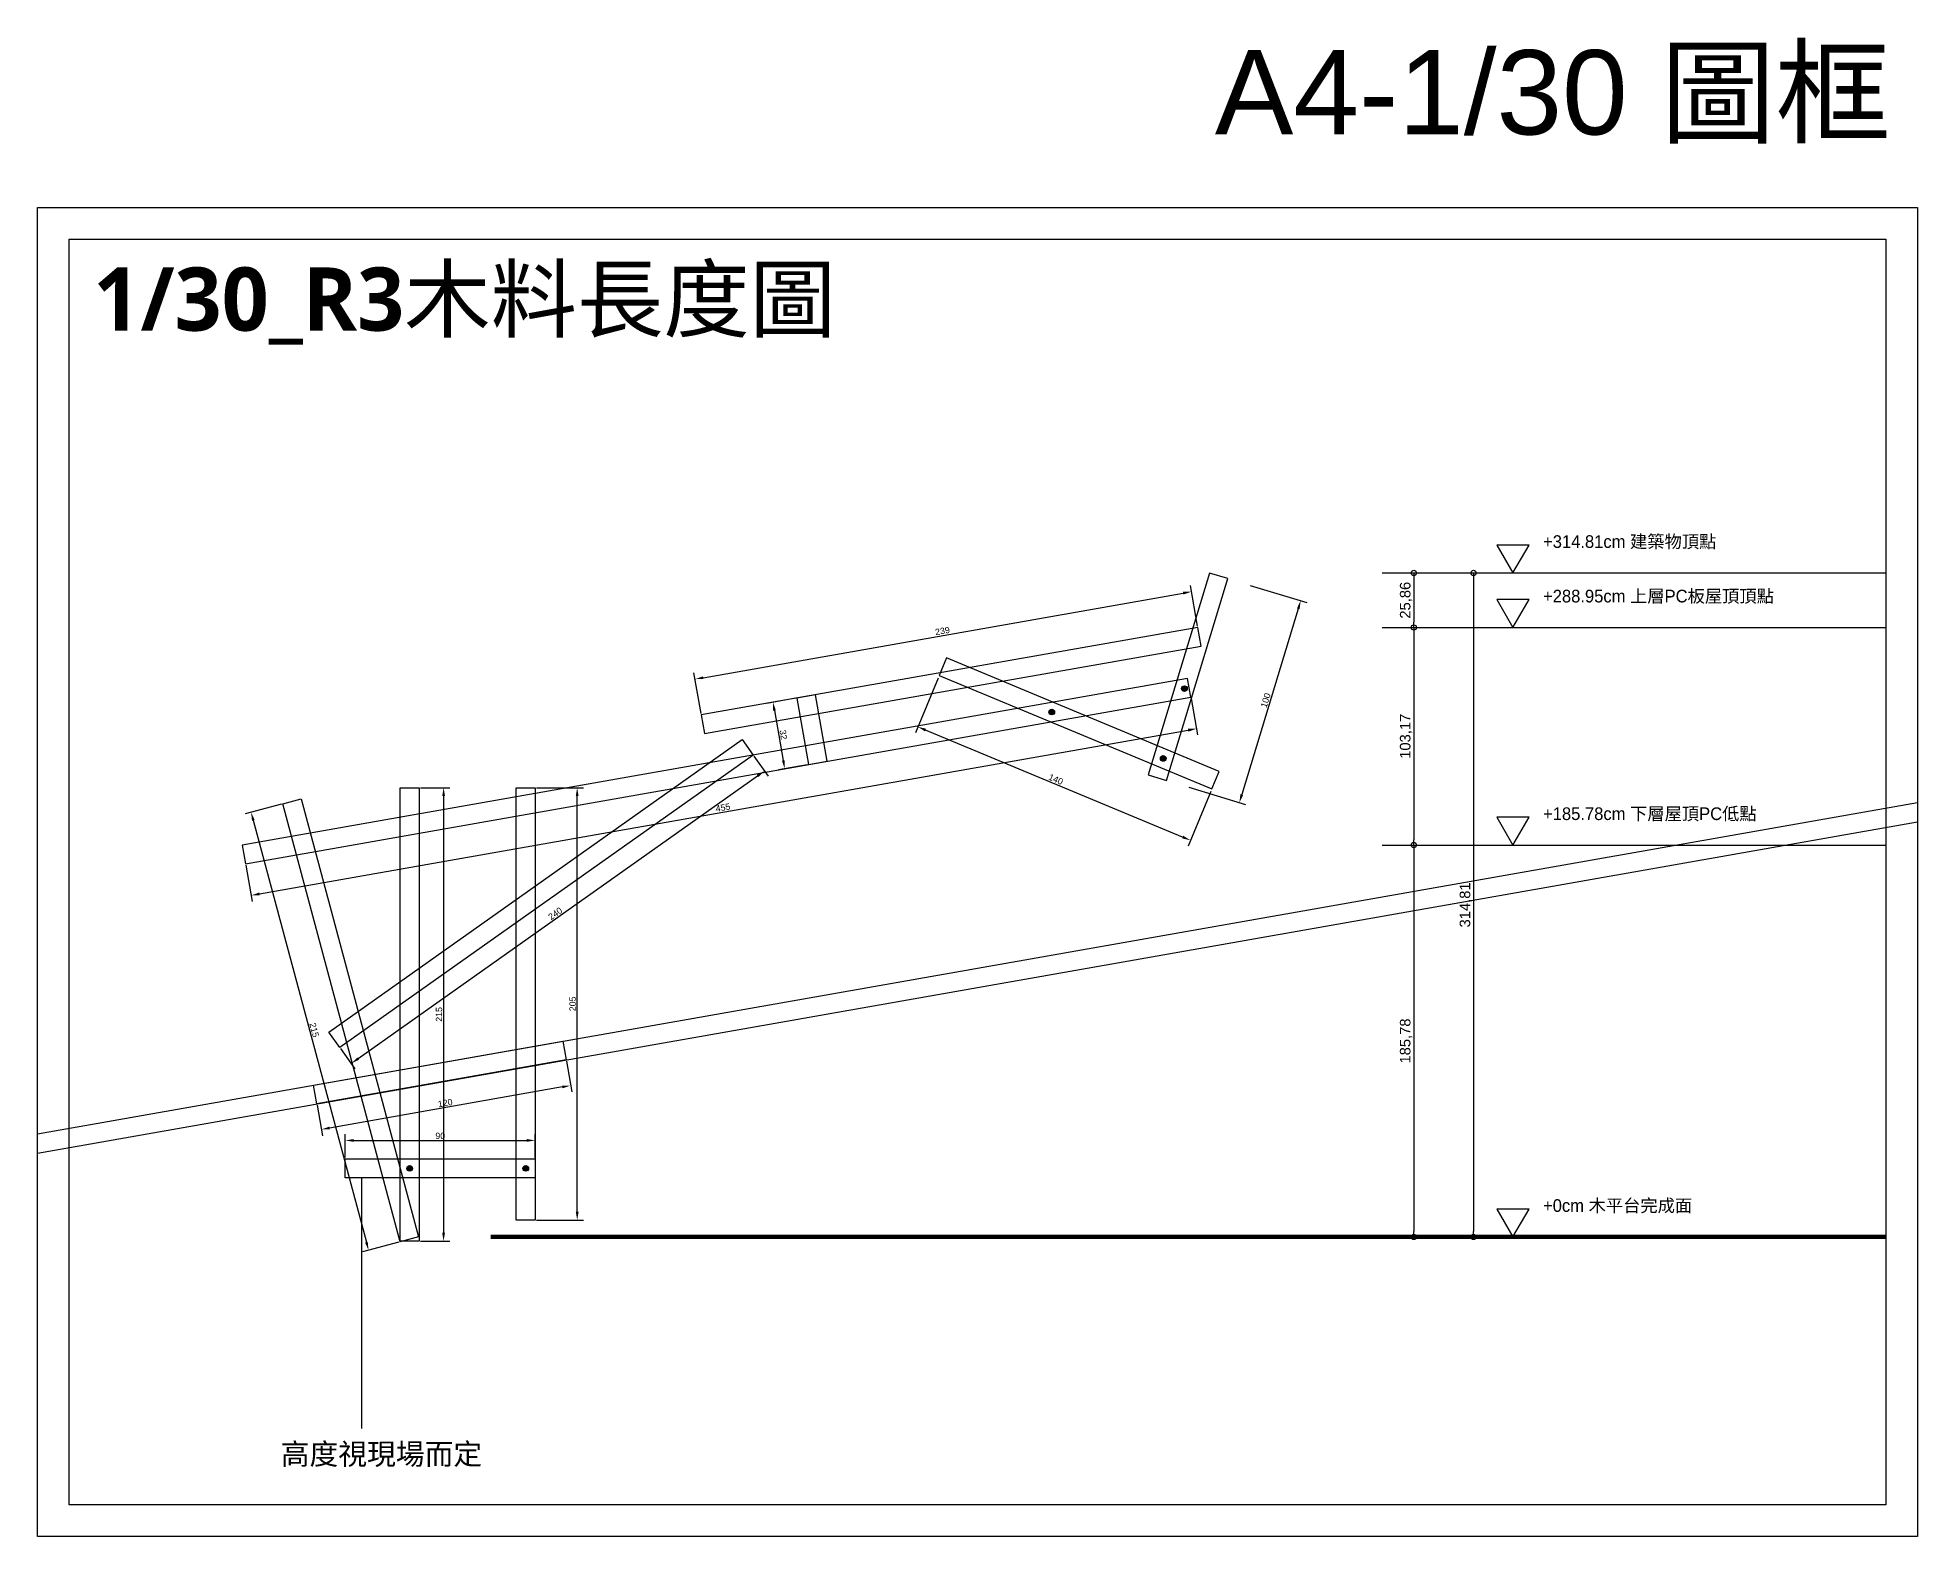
# Model space of a CAD drawing. Header units: millimetres. Extents: x -2666 to 6286, y -11880 to 4849.
# Drawn here: x 1113 to 2004, y -7696 to -6985 of the extents above; entities that cross this region are included whole.
import ezdxf

# ---------------------------------------------------------------- set-up
doc = ezdxf.new("R2010")
doc.units = ezdxf.units.MM
for name, color, linetype in [('0-rib-base', 10, 'Continuous'), ('0-rib1', 6, 'Continuous'), ('1-螺桿鑽洞', 7, 'Continuous'), ('dim', 244, 'Continuous'), ('木平台完成面', 3, 'Continuous')]:
    doc.layers.add(name, color=color, linetype=linetype)
for name, color, linetype, plot in [('1-墊圈', 4, 'Continuous', False), ('1-螺絲頭', 9, 'Continuous', False), ('default', 11, 'Continuous', False)]:
    doc.layers.add(name, color=color, linetype=linetype, plot=plot)
doc.styles.get("Standard").update_dxf_attribs({"font": 'arial.ttf'})
doc.dimstyles.new('ISO-25', dxfattribs={"dimtxt": 5, "dimasz": 2.5, "dimexe": 3, "dimexo": 0.625, "dimtad": 1, "dimtxsty": 'Standard', "dimblk": 'ORIGIN', "dimcen": 2.5, "dimadec": 0, "dimazin": 0, "dimtfac": 1, "dimtmove": 1, "dimatfit": 1, "dimldrblk": 'ORIGIN', "dimfxl": 0, "dimarcsym": 0})
doc.dimstyles.new('短柱', dxfattribs={"dimtxt": 3, "dimasz": 4, "dimexe": 3, "dimexo": 0.625, "dimtad": 1, "dimtxsty": 'Standard', "dimcen": 2.5, "dimadec": 0, "dimazin": 0, "dimtfac": 1, "dimtmove": 1, "dimatfit": 1, "dimldrblk": 'ORIGIN', "dimfxl": 0, "dimarcsym": 0})

msp = doc.modelspace()

# ---------------------------------------------------------------- texts
at = {"layer": 'default', "insert": (1670.953, -6990.874), "char_height": 40, "attachment_point": 1}
msp.add_mtext_dynamic_manual_height_columns('A4-1/30 {\\fPMingLiU|b0|i0|c136|p18;圖框}', width=430.53379, gutter_width=12.5, heights=[0], dxfattribs=at)
at = {"layer": 'dim', "attachment_point": 1}
for s, insert, char_height in [('{\\fMicrosoft JhengHei|b1|i0|c136|p34;1/30_R3木料長度圖}', (1139.392, -7093.915), 30), ('{\\fPMingLiU|b0|i0|c136|p18;高度視現場而定}', (1228.219, -7651.499), 10)]:
    msp.add_mtext_dynamic_manual_height_columns(s, width=430.53379, gutter_width=12.5, heights=[0], dxfattribs=dict(at, insert=insert, char_height=char_height))
at = {"layer": '木平台完成面', "char_height": 6, "attachment_point": 1}
for s, insert in [('{\\fPMingLiU|b0|i0|c136|p18;+314.81cm 建築物頂點}', (1826.539, -7220.883)), ('{\\fPMingLiU|b0|i0|c136|p18;+288.95cm 上層PC板屋頂頂點}', (1826.539, -7246.742)), ('{\\fPMingLiU|b0|i0|c136|p18;+185.78cm 下層屋頂PC低點}', (1826.539, -7349.911)), ('{\\fPMingLiU|b0|i0|c136|p18;+0cm 木平台完成面}', (1826.539, -7535.69))]:
    msp.add_mtext_dynamic_manual_height_columns(s, width=202.4063, gutter_width=12.5, heights=[0], dxfattribs=dict(at, insert=insert))

# ---------------------------------------------------------------- blocks, each defined once
blk = doc.blocks.new('*D312')
at = {"layer": 'Defpoints', "color": 0}
for p in [(1659.93, -7247.63), (1662.91, -7264.57), (1427.54, -7306.07)]:
    blk.add_point(p, dxfattribs=at)
at = {"layer": 'dim', "color": 0, "lineweight": -2}
for p, q in [((1428.5, -7288.44), (1655.99, -7248.33)), ((1662.8, -7263.95), (1659.41, -7244.68)), ((1427.44, -7305.45), (1424.04, -7286.18))]:
    blk.add_line(p, q, dxfattribs=at)
at = {"layer": 'dim', "color": 0}
for points in [[(1655.87, -7247.67), (1656.1, -7248.98), (1659.93, -7247.63)], [(1428.38, -7287.78), (1428.61, -7289.09), (1424.56, -7289.13)]]:
    blk.add_solid(points, dxfattribs=at)
at = {"layer": 'dim', "color": 0, "insert": (1541.87, -7266.26), "char_height": 3, "attachment_point": 5, "rotation": 10}
blk.add_mtext('239', dxfattribs=at)
blk = doc.blocks.new('_Origin')
at = {"color": 0, "linetype": 'ByBlock', "lineweight": -2}
blk.add_line((0, 0), (-1, 0), dxfattribs=at)
blk.add_circle((0, 0), 0.5, dxfattribs=at)
blk = doc.blocks.new('*D313')
at = {"layer": 'Defpoints', "color": 0}
for p in [(1659.61, -7297.64), (1662.25, -7312.64), (1211.52, -7376.65)]:
    blk.add_point(p, dxfattribs=at)
at = {"layer": 'dim', "color": 0, "lineweight": -2}
for p, q in [((1659.71, -7298.26), (1662.77, -7315.59)), ((1218.1, -7390.95), (1658.31, -7313.33)), ((1211.63, -7377.27), (1214.68, -7394.6))]:
    blk.add_line(p, q, dxfattribs=at)
at = {"layer": 'dim', "color": 0}
for points in [[(1658.2, -7312.67), (1658.43, -7313.99), (1662.25, -7312.64)], [(1217.99, -7390.3), (1218.22, -7391.61), (1214.16, -7391.65)]]:
    blk.add_solid(points, dxfattribs=at)
at = {"layer": 'dim', "color": 0, "insert": (1437.83, -7350.02), "char_height": 3, "attachment_point": 5, "rotation": 10}
blk.add_mtext('455', dxfattribs=at)
blk = doc.blocks.new('*D314')
at = {"layer": 'Defpoints', "color": 0}
for p in [(1540.3, -7287.35), (1530.16, -7311.72), (1669.55, -7341.16)]:
    blk.add_point(p, dxfattribs=at)
at = {"layer": 'dim', "color": 0, "lineweight": -2}
for p, q in [((1539.77, -7288.64), (1529.01, -7314.49)), ((1655.71, -7363.98), (1533.85, -7313.25)), ((1669.02, -7342.44), (1658.25, -7368.29))]:
    blk.add_line(p, q, dxfattribs=at)
at = {"layer": 'dim', "color": 0}
for points in [[(1534.11, -7312.64), (1533.59, -7313.87), (1530.16, -7311.72)], [(1655.97, -7363.36), (1655.46, -7364.6), (1659.41, -7365.52)]]:
    blk.add_solid(points, dxfattribs=at)
at = {"layer": 'dim', "color": 0, "insert": (1595.61, -7336.63), "char_height": 3, "attachment_point": 5, "rotation": 337.4}
blk.add_mtext('140', dxfattribs=at)
blk = doc.blocks.new('*D315')
at = {"layer": 'Defpoints', "color": 0}
for p in [(1677.1, -7241.44), (1648.03, -7337.12), (1682.59, -7347.62)]:
    blk.add_point(p, dxfattribs=at)
at = {"layer": 'dim', "color": 0, "lineweight": -2}
for p, q in [((1687.74, -7244.67), (1714.53, -7252.81)), ((1710.5, -7255.77), (1683.75, -7343.79)), ((1658.67, -7340.35), (1685.46, -7348.49))]:
    blk.add_line(p, q, dxfattribs=at)
at = {"layer": 'dim', "color": 0}
for points in [[(1709.86, -7255.57), (1711.13, -7255.96), (1711.66, -7251.94)], [(1683.11, -7343.6), (1684.39, -7343.99), (1682.59, -7347.62)]]:
    blk.add_solid(points, dxfattribs=at)
at = {"layer": 'dim', "color": 0, "insert": (1695.06, -7299.15), "char_height": 3, "attachment_point": 5, "rotation": 73.1}
blk.add_mtext('100', dxfattribs=at)
blk = doc.blocks.new('*D316')
at = {"layer": 'Defpoints', "color": 0}
for p in [(1472.84, -7298.08), (1467.1, -7331.59), (1478.4, -7329.59)]:
    blk.add_point(p, dxfattribs=at)
at = {"layer": 'dim', "color": 0, "lineweight": -2}
for p, q in [((1472.23, -7298.19), (1458.59, -7300.59)), ((1462.24, -7304.01), (1466.41, -7327.65)), ((1477.79, -7329.7), (1464.15, -7332.11))]:
    blk.add_line(p, q, dxfattribs=at)
at = {"layer": 'dim', "color": 0}
for points in [[(1462.9, -7303.89), (1461.59, -7304.13), (1461.55, -7300.07)], [(1467.07, -7327.53), (1465.75, -7327.76), (1467.1, -7331.59)]]:
    blk.add_solid(points, dxfattribs=at)
at = {"layer": 'dim', "color": 0, "insert": (1466.45, -7315.45), "char_height": 3, "attachment_point": 5, "rotation": 280}
blk.add_mtext('32', dxfattribs=at)
blk = doc.blocks.new('*D317')
at = {"layer": 'Defpoints', "color": 0}
for p in [(1229.22, -7348.16), (1269.83, -7559.86), (1284.87, -7555.83)]:
    blk.add_point(p, dxfattribs=at)
at = {"layer": 'dim', "color": 0, "lineweight": -2}
for p, q in [((1228.62, -7348.32), (1211.29, -7352.96)), ((1215.22, -7356.05), (1268.79, -7556)), ((1284.26, -7555.99), (1266.93, -7560.64))]:
    blk.add_line(p, q, dxfattribs=at)
at = {"layer": 'dim', "color": 0}
for points in [[(1215.86, -7355.88), (1214.58, -7356.22), (1214.18, -7352.19)], [(1269.44, -7555.82), (1268.15, -7556.17), (1269.83, -7559.86)]]:
    blk.add_solid(points, dxfattribs=at)
at = {"layer": 'dim', "color": 0, "insert": (1244.09, -7455.46), "char_height": 3, "attachment_point": 5, "rotation": 285}
blk.add_mtext('215', dxfattribs=at)
blk = doc.blocks.new('*D318')
at = {"layer": 'Defpoints', "color": 0}
for p in [(1293.83, -7340.57), (1293.83, -7555.57), (1305.41, -7555.57)]:
    blk.add_point(p, dxfattribs=at)
at = {"layer": 'dim', "color": 0, "lineweight": -2}
for p, q in [((1294.46, -7340.57), (1308.41, -7340.57)), ((1305.41, -7344.57), (1305.41, -7551.57)), ((1294.46, -7555.57), (1308.41, -7555.57))]:
    blk.add_line(p, q, dxfattribs=at)
at = {"layer": 'dim', "color": 0}
for points in [[(1304.74, -7344.57), (1306.08, -7344.57), (1305.41, -7340.57)], [(1304.74, -7551.57), (1306.08, -7551.57), (1305.41, -7555.57)]]:
    blk.add_solid(points, dxfattribs=at)
at = {"layer": 'dim', "color": 0, "insert": (1303.25, -7448.07), "char_height": 3, "attachment_point": 5, "rotation": 90}
blk.add_mtext('215', dxfattribs=at)
blk = doc.blocks.new('*D319')
at = {"layer": 'Defpoints', "color": 0}
for p in [(1348.83, -7340.57), (1368.73, -7340.57), (1348.83, -7545.57)]:
    blk.add_point(p, dxfattribs=at)
at = {"layer": 'dim', "color": 0, "lineweight": -2}
for p, q in [((1349.46, -7340.57), (1371.73, -7340.57)), ((1368.73, -7541.57), (1368.73, -7344.57)), ((1349.46, -7545.57), (1371.73, -7545.57))]:
    blk.add_line(p, q, dxfattribs=at)
at = {"layer": 'dim', "color": 0}
for points in [[(1368.06, -7344.57), (1369.4, -7344.57), (1368.73, -7340.57)], [(1368.06, -7541.57), (1369.4, -7541.57), (1368.73, -7545.57)]]:
    blk.add_solid(points, dxfattribs=at)
at = {"layer": 'dim', "color": 0, "insert": (1366.57, -7443.07), "char_height": 3, "attachment_point": 5, "rotation": 90}
blk.add_mtext('205', dxfattribs=at)
blk = doc.blocks.new('*D320')
at = {"layer": 'Defpoints', "color": 0}
for p in [(1452.14, -7325.09), (1457.51, -7332.67), (1256.26, -7463.77)]:
    blk.add_point(p, dxfattribs=at)
at = {"layer": 'dim', "color": 0, "lineweight": -2}
for p, q in [((1452.5, -7325.6), (1459.24, -7335.12)), ((1264.9, -7469.05), (1454.25, -7334.99)), ((1256.62, -7464.28), (1263.37, -7473.81))]:
    blk.add_line(p, q, dxfattribs=at)
at = {"layer": 'dim', "color": 0}
for points in [[(1453.86, -7334.44), (1454.63, -7335.53), (1457.51, -7332.67)], [(1264.52, -7468.51), (1265.29, -7469.59), (1261.64, -7471.36)]]:
    blk.add_solid(points, dxfattribs=at)
at = {"layer": 'dim', "color": 0, "insert": (1358.33, -7400.26), "char_height": 3, "attachment_point": 5, "rotation": 35.3}
blk.add_mtext('240', dxfattribs=at)
blk = doc.blocks.new('螺栓組')
h = blk.add_hatch()
h.set_pattern_fill('JIS_WOOD', color=256, scale=0.1, style=0)
edge = h.paths.add_edge_path()
edge.add_arc((0, 0), 0.6, 0, 360)
at = {"layer": '1-墊圈'}
blk.add_circle((0, 0), 1.35, dxfattribs=at)
at = {"layer": '1-螺桿鑽洞'}
for points in [[(1.05, 0), (-1.05, 0)], [(0, -0.91), (0, 0.91)]]:
    blk.add_lwpolyline(points, dxfattribs=at)
blk.add_circle((0, 0), 0.6, dxfattribs=at)
at = {"layer": '1-螺絲頭'}
blk.add_lwpolyline([(-0.52, 0.91), (-1.05, 0), (-0.52, -0.91), (0.52, -0.91), (1.05, 0), (0.52, 0.91)], close=True, dxfattribs=at)
blk = doc.blocks.new('*D353')
at = {"layer": 'Defpoints', "color": 0}
for p in [(1750.28, -7238.76), (1750.28, -7264.62), (1765.28, -7264.62)]:
    blk.add_point(p, dxfattribs=at)
at = {"layer": 'dim', "color": 0, "lineweight": -2}
for p, q in [((1750.9, -7238.76), (1768.28, -7238.76)), ((1765.28, -7241.26), (1765.28, -7262.12)), ((1750.9, -7264.62), (1768.28, -7264.62))]:
    blk.add_line(p, q, dxfattribs=at)
at = {"layer": 'dim', "color": 0, "lineweight": -2, "xscale": 2.5, "yscale": 2.5, "zscale": 2.5}
for p, rotation in [((1765.28, -7238.76), 90), ((1765.28, -7264.62), 270)]:
    blk.add_blockref('_Origin', p, dxfattribs=dict(at, rotation=rotation))
at = {"layer": 'dim', "color": 0, "insert": (1761.65, -7251.69), "char_height": 5, "attachment_point": 5, "rotation": 90}
blk.add_mtext('25,86', dxfattribs=at)
blk = doc.blocks.new('*D354')
at = {"layer": 'Defpoints', "color": 0}
for p in [(1750.28, -7264.62), (1750.28, -7367.79), (1765.28, -7367.79)]:
    blk.add_point(p, dxfattribs=at)
at = {"layer": 'dim', "color": 0, "lineweight": -2}
for p, q in [((1750.9, -7264.62), (1768.28, -7264.62)), ((1765.28, -7267.12), (1765.28, -7365.29)), ((1750.9, -7367.79), (1768.28, -7367.79))]:
    blk.add_line(p, q, dxfattribs=at)
at = {"layer": 'dim', "color": 0, "lineweight": -2, "xscale": 2.5, "yscale": 2.5, "zscale": 2.5}
for p, rotation in [((1765.28, -7264.62), 90), ((1765.28, -7367.79), 270)]:
    blk.add_blockref('_Origin', p, dxfattribs=dict(at, rotation=rotation))
at = {"layer": 'dim', "color": 0, "insert": (1761.65, -7316.2), "char_height": 5, "attachment_point": 5, "rotation": 90}
blk.add_mtext('103,17', dxfattribs=at)
blk = doc.blocks.new('*D355')
at = {"layer": 'Defpoints', "color": 0}
for p in [(1750.28, -7367.79), (1750.28, -7553.57), (1765.28, -7553.57)]:
    blk.add_point(p, dxfattribs=at)
at = {"layer": 'dim', "color": 0, "lineweight": -2}
for p, q in [((1750.9, -7367.79), (1768.28, -7367.79)), ((1765.28, -7370.29), (1765.28, -7551.07)), ((1750.9, -7553.57), (1768.28, -7553.57))]:
    blk.add_line(p, q, dxfattribs=at)
at = {"layer": 'dim', "color": 0, "lineweight": -2, "xscale": 2.5, "yscale": 2.5, "zscale": 2.5}
for p, rotation in [((1765.28, -7367.79), 90), ((1765.28, -7553.57), 270)]:
    blk.add_blockref('_Origin', p, dxfattribs=dict(at, rotation=rotation))
at = {"layer": 'dim', "color": 0, "insert": (1761.65, -7460.68), "char_height": 5, "attachment_point": 5, "rotation": 90}
blk.add_mtext('185,78', dxfattribs=at)
blk = doc.blocks.new('*D352')
at = {"layer": 'Defpoints', "color": 0}
for p in [(1750.28, -7238.76), (1750.9, -7553.57), (1793.6, -7553.57)]:
    blk.add_point(p, dxfattribs=at)
at = {"layer": 'dim', "color": 0, "lineweight": -2}
for p, q in [((1750.9, -7238.76), (1796.6, -7238.76)), ((1793.6, -7241.26), (1793.6, -7551.07)), ((1751.53, -7553.57), (1796.6, -7553.57))]:
    blk.add_line(p, q, dxfattribs=at)
at = {"layer": 'dim', "color": 0, "lineweight": -2, "xscale": 2.5, "yscale": 2.5, "zscale": 2.5}
for p, rotation in [((1793.6, -7238.76), 90), ((1793.6, -7553.57), 270)]:
    blk.add_blockref('_Origin', p, dxfattribs=dict(at, rotation=rotation))
at = {"layer": 'dim', "color": 0, "insert": (1789.97, -7396.16), "char_height": 5, "attachment_point": 5, "rotation": 90}
blk.add_mtext('314,81', dxfattribs=at)
blk = doc.blocks.new('*D387')
at = {"layer": 'Defpoints', "color": 0}
for p in [(1348.83, -7507.82), (1258.83, -7516.57), (1348.83, -7516.57)]:
    blk.add_point(p, dxfattribs=at)
at = {"layer": 'dim', "color": 0, "lineweight": -2}
for p, q in [((1258.83, -7515.94), (1258.83, -7504.82)), ((1262.83, -7507.82), (1344.83, -7507.82)), ((1348.83, -7515.94), (1348.83, -7504.82))]:
    blk.add_line(p, q, dxfattribs=at)
at = {"layer": 'dim', "color": 0}
for points in [[(1262.83, -7507.15), (1262.83, -7508.48), (1258.83, -7507.82)], [(1344.83, -7507.15), (1344.83, -7508.48), (1348.83, -7507.82)]]:
    blk.add_solid(points, dxfattribs=at)
at = {"layer": 'dim', "color": 0, "insert": (1303.83, -7505.66), "char_height": 3, "attachment_point": 5}
blk.add_mtext('90', dxfattribs=at)
blk = doc.blocks.new('*D431')
at = {"layer": 'Defpoints', "color": 0}
for p in [(1363.5, -7469.67), (1245.32, -7490.51), (1247.46, -7502.62)]:
    blk.add_point(p, dxfattribs=at)
at = {"layer": 'dim', "color": 0, "lineweight": -2}
for p, q in [((1363.61, -7470.29), (1366.15, -7484.74)), ((1361.69, -7482.48), (1251.4, -7501.93)), ((1245.43, -7491.13), (1247.98, -7505.58))]:
    blk.add_line(p, q, dxfattribs=at)
at = {"layer": 'dim', "color": 0}
for points in [[(1361.58, -7481.82), (1361.81, -7483.13), (1365.63, -7481.78)], [(1251.28, -7501.27), (1251.51, -7502.58), (1247.46, -7502.62)]]:
    blk.add_solid(points, dxfattribs=at)
at = {"layer": 'dim', "color": 0, "insert": (1306.17, -7490.08), "char_height": 3, "attachment_point": 5, "rotation": 10}
blk.add_mtext('120', dxfattribs=at)

# ---------------------------------------------------------------- dimensions: what is measured, and where the dimension line sits
at = {"layer": 'dim'}
for p1, p2, distance, picture, middle in [((1677.103, -7241.44), (1648.032, -7337.121), 36.116, '*D315', (1695.06, -7299.152)), ((1427.544, -7306.067), (1662.913, -7264.565), 17.196, '*D312', (1541.868, -7266.257)), ((1669.549, -7341.155), (1540.299, -7287.354), 26.389, '*D314', (1595.612, -7336.626)), ((1211.519, -7376.652), (1659.606, -7297.642), -15.226, '*D313', (1437.833, -7350.024)), ((1472.845, -7298.079), (1478.402, -7329.593), -11.472, '*D316', (1466.451, -7315.454)), ((1256.264, -7463.772), (1452.137, -7325.086), -9.299, '*D320', (1358.327, -7400.258)), ((1293.833, -7340.572), (1293.833, -7555.572), 11.576, '*D318', (1303.253, -7448.072)), ((1348.832, -7545.568), (1348.832, -7340.568), -19.899, '*D319', (1366.575, -7443.068)), ((1229.221, -7348.156), (1284.867, -7555.83), -15.568, '*D317', (1244.09, -7455.464)), ((1363.498, -7469.674), (1245.322, -7490.512), 12.296, '*D431', (1306.171, -7490.079)), ((1258.832, -7516.568), (1348.832, -7516.568), 8.752, '*D387', (1303.832, -7505.659))]:
    dim = msp.add_aligned_dim(p1=p1, p2=p2, distance=distance, dimstyle='短柱', dxfattribs=at)
    dim.commit()
    dim.dimension.update_dxf_attribs({"geometry": picture, "text_midpoint": middle})
for base, p1, p2, picture, middle in [((1765.277, -7264.619), (1750.277, -7238.76), (1750.277, -7264.619), '*D353', (1761.647, -7251.69)), ((1793.597, -7553.568), (1750.277, -7238.76), (1750.902, -7553.568), '*D352', (1789.967, -7396.164)), ((1765.277, -7367.789), (1750.277, -7264.619), (1750.277, -7367.789), '*D354', (1761.647, -7316.204)), ((1765.277, -7553.568), (1750.277, -7367.789), (1750.277, -7553.568), '*D355', (1761.647, -7460.678))]:
    dim = msp.add_linear_dim(base=base, p1=p1, p2=p2, angle=90, dimstyle='ISO-25', dxfattribs=at)
    dim.commit()
    dim.dimension.update_dxf_attribs({"geometry": picture, "text_midpoint": middle})

# ---------------------------------------------------------------- linework, layer by layer
at = {"layer": '0-rib-base'}
msp.add_lwpolyline([(1258.832, -7525.568), (1258.832, -7516.568), (1348.832, -7516.568), (1348.832, -7525.568)], close=True, dxfattribs=at)
at = {"layer": '0-rib1'}
for points in [[(1639.421, -7334.505), (1648.032, -7337.121), (1677.103, -7241.44), (1668.491, -7238.823)], [(1481.708, -7296.517), (1472.845, -7298.079), (1478.402, -7329.593), (1487.265, -7328.03)], [(1251.063, -7456.426), (1446.936, -7317.74), (1452.137, -7325.086), (1256.264, -7463.772)], [(1284.833, -7555.572), (1284.833, -7340.572), (1293.833, -7340.572), (1293.833, -7555.572)], [(1339.832, -7545.568), (1339.832, -7340.568), (1348.832, -7340.568), (1348.832, -7545.568)], [(1284.867, -7555.83), (1229.221, -7348.156), (1237.915, -7345.827), (1293.561, -7553.501)]]:
    msp.add_lwpolyline(points, close=True, dxfattribs=at)
for points in [[(1664.476, -7273.429), (1662.913, -7264.565), (1427.544, -7306.067), (1429.107, -7314.931), (1664.476, -7273.429)], [(1673.007, -7332.846), (1543.758, -7279.045), (1540.299, -7287.354), (1669.549, -7341.155), (1673.007, -7332.846)], [(1659.606, -7297.642), (1658.043, -7288.779), (1209.956, -7367.789), (1211.519, -7376.652), (1659.606, -7297.642)]]:
    msp.add_lwpolyline(points, dxfattribs=at)
at = {"layer": '0-rib1', "color": 4}
msp.add_lwpolyline([(1245.322, -7490.512), (1243.759, -7481.649), (1361.936, -7460.811), (1363.498, -7469.674), (1245.322, -7490.512)], dxfattribs=at)
at = {"layer": 'default'}
for p, q in [((1112.973, -7504.71), (2003.973, -7347.602)), ((1112.973, -7513.849), (2003.973, -7356.741))]:
    msp.add_line(p, q, dxfattribs=at)
for points in [[(2003.973, -7065.565), (2003.973, -7695.565), (1112.973, -7695.565), (1112.973, -7065.565)], [(1988.973, -7080.565), (1988.973, -7680.565), (1127.973, -7680.565), (1127.973, -7080.565)]]:
    msp.add_lwpolyline(points, close=True, dxfattribs=at)
at = {"layer": 'dim'}
msp.add_line((1266.592, -7644.425), (1266.592, -7525.568), dxfattribs=at)
for points in [[(1750.277, -7238.76), (1988.973, -7238.76)], [(1750.277, -7264.619), (1988.973, -7264.619)], [(1750.277, -7367.789), (1988.973, -7367.789)]]:
    msp.add_lwpolyline(points, dxfattribs=at)
at = {"layer": '木平台完成面'}
for points in [[(1812.253, -7238.76), (1819.894, -7225.526), (1804.612, -7225.526)], [(1812.253, -7264.619), (1819.894, -7251.385), (1804.612, -7251.385)], [(1812.253, -7367.789), (1819.894, -7354.554), (1804.612, -7354.554)], [(1812.253, -7553.568), (1819.894, -7540.333), (1804.612, -7540.333)]]:
    msp.add_lwpolyline(points, close=True, dxfattribs=at)
at = {"layer": '木平台完成面', "const_width": 2}
msp.add_lwpolyline([(1988.973, -7553.568), (1327.77, -7553.568)], dxfattribs=at)

# ---------------------------------------------------------------- block references
at = {"layer": '1-螺桿鑽洞', "rotation": 90}
for p in [(1656.548, -7293.612), (1593.675, -7304.698), (1646.5, -7326.687), (1289.333, -7521.068), (1344.332, -7521.068)]:
    msp.add_blockref('螺栓組', p, dxfattribs=at)

msp.set_redraw_order([(e.dxf.handle, doc.entitydb.next_handle()) for e in msp.query("TEXT MTEXT ATTDEF DIMENSION ARC_DIMENSION")])  # texts and dimensions are drawn at this point

doc.saveas('drawing.dxf')
